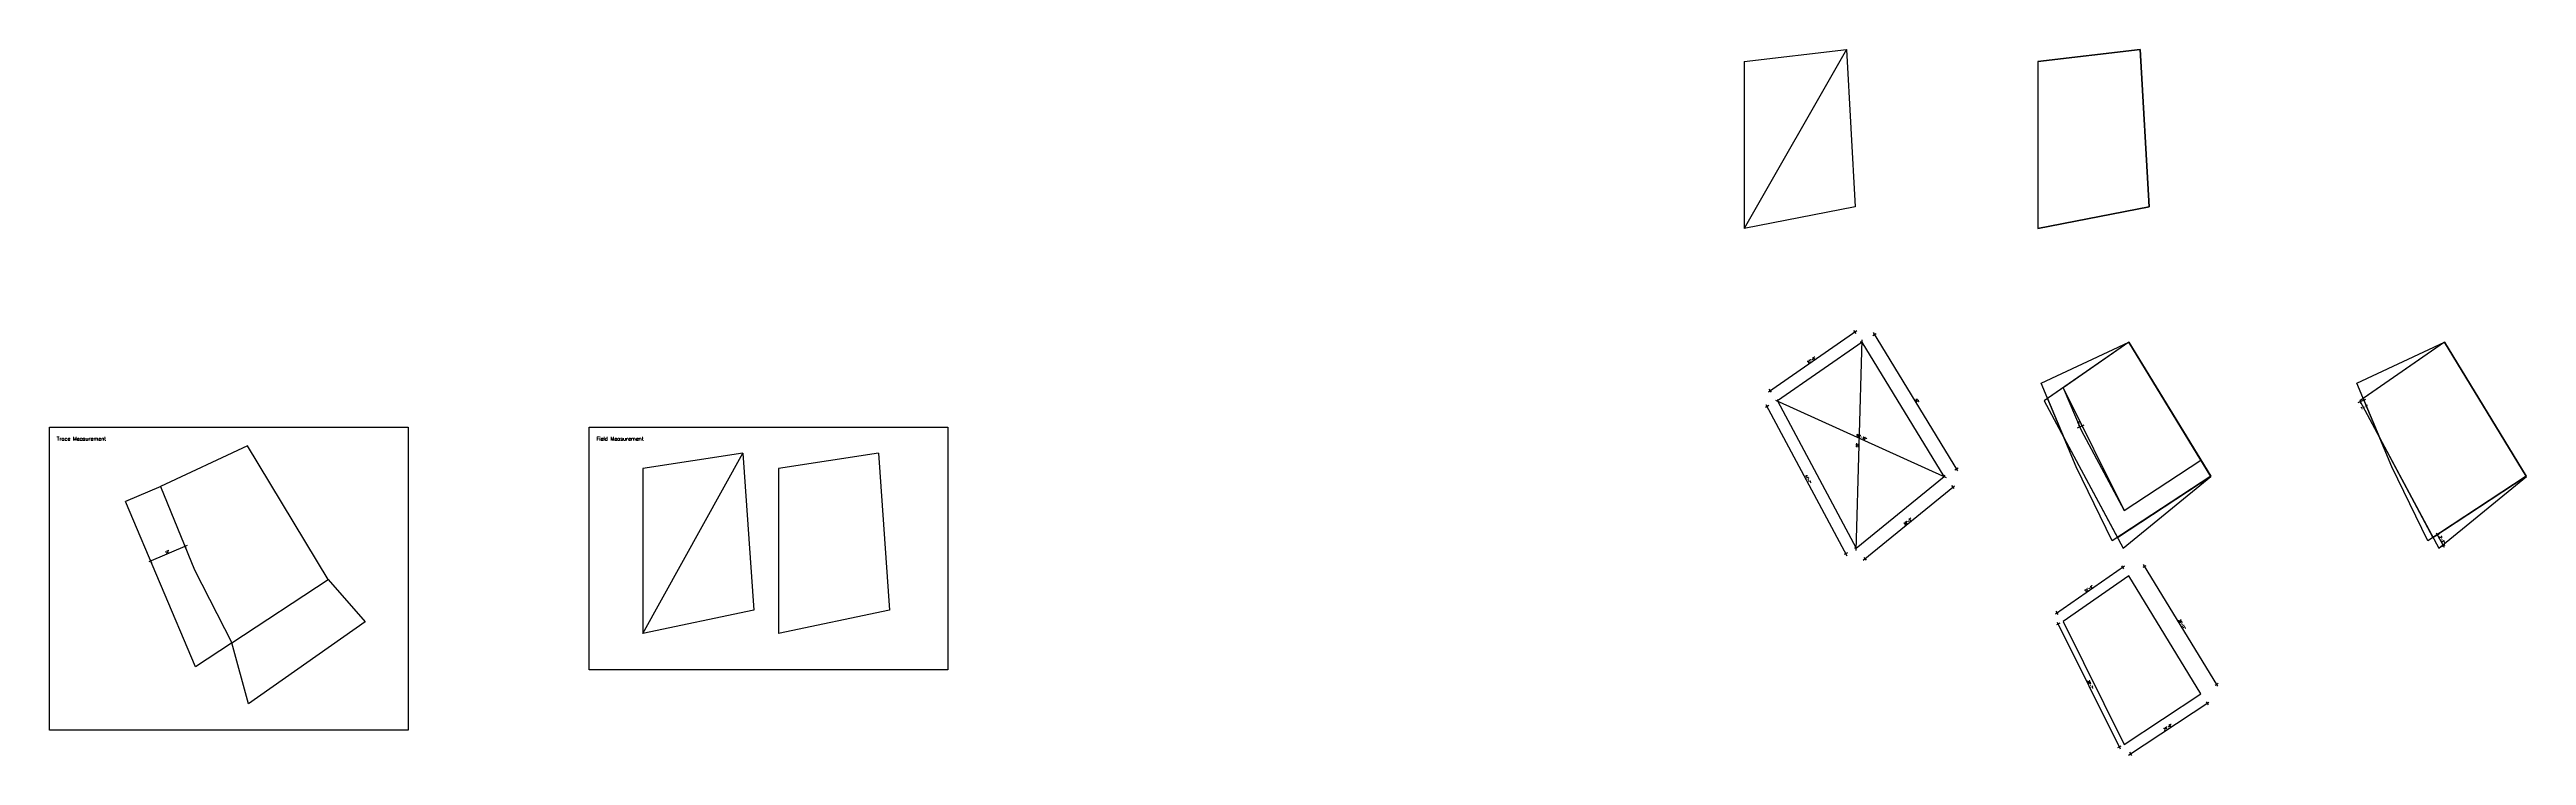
# Model space of a CAD drawing. Header units: inches. Extents: x -5096374 to -5070857, y -3259973 to -3243900.
# Drawn here: x -5095528 to -5087596, y -3255135 to -3252875 of the extents above; entities that cross this region are included whole.
import ezdxf

# ---------------------------------------------------------------- set-up
doc = ezdxf.new("R2010")
doc.units = ezdxf.units.IN
doc.header["$LTSCALE"] = 2
doc.header["$MEASUREMENT"] = 0
doc.header["$PDMODE"] = 34
doc.layers.get('0').update_dxf_attribs({"linetype": 'CONTINUOUS'})
doc.layers.get('DEFPOINTS').update_dxf_attribs({"color": 141, "linetype": 'CONTINUOUS'})
doc.styles.add('ROMANS', font='Romans.shx', dxfattribs={"width": 0.8})
doc.dimstyles.new('8 SCALE', dxfattribs={"dimscale": 0, "dimtxt": 7, "dimasz": 6, "dimexe": 6, "dimexo": 2, "dimgap": 2, "dimtad": 1, "dimdec": 0, "dimzin": 0, "dimdsep": 46, "dimlunit": 4, "dimtxsty": 'ROMANS', "dimblk": 'DOTSMALL', "dimcen": 0, "dimdle": 7, "dimclrd": 8, "dimclre": 8, "dimclrt": 3, "dimadec": 0, "dimazin": 0, "dimtfac": 1, "dimtdec": 0, "dimtofl": 0, "dimtmove": 2, "dimatfit": 3, "dimfxl": 6, "dimfxlon": 1, "dimtolj": 1, "dimtzin": 0, "dimarcsym": 0})

# ---------------------------------------------------------------- blocks, each defined once
blk = doc.blocks.new('_DOTSMALL')
at = {"color": 0, "linetype": 'ByBlock', "const_width": 0.5}
blk.add_lwpolyline([(-0.0625, 0, 1), (0.0625, 0, 1)], format="xyb", close=True, dxfattribs=at)
blk = doc.blocks.new('*D245')
at = {"color": 8, "lineweight": -2, "ltscale": 0.5, "transparency": 16777216}
for p, q in [((-5088134.9, -3254005.4), (-5088110.2, -3253995)), ((-5088128.6, -3254002.3), (-5088126.1, -3254008.2)), ((-5088116.8, -3253997.4), (-5088114.3, -3254003.3))]:
    blk.add_line(p, q, dxfattribs=at)
at = {"layer": 'DEFPOINTS', "color": 0, "ltscale": 0.5, "transparency": 16777216}
for p in [(-5088129.4, -3254000.5), (-5088117.5, -3253995.5), (-5088116.6, -3253997.7)]:
    blk.add_point(p, dxfattribs=at)
at = {"color": 8, "lineweight": -2, "ltscale": 0.5, "transparency": 16777216, "xscale": 6, "yscale": 6, "zscale": 6}
for p, rotation in [((-5088128.4, -3254002.7), 202.7396087262471), ((-5088116.6, -3253997.7), 22.7396087262471)]:
    blk.add_blockref('_DOTSMALL', p, dxfattribs=dict(at, rotation=rotation))
at = {"color": 3, "ltscale": 0.5, "transparency": 16777216, "insert": (-5088114.2, -3254020), "char_height": 7, "attachment_point": 5, "rotation": 22.73961, "style": 'ROMANS'}
blk.add_mtext('\\A1;1\'-1"', dxfattribs=at)
blk = doc.blocks.new('*D246')
at = {"color": 8, "lineweight": -2, "ltscale": 0.5, "transparency": 16777216}
for p, q in [((-5087885.4, -3254432.5), (-5087874.8, -3254426.8)), ((-5087858.3, -3254470.2), (-5087883.4, -3254423.5)), ((-5087866.9, -3254466.8), (-5087856.4, -3254461.2))]:
    blk.add_line(p, q, dxfattribs=at)
at = {"layer": 'DEFPOINTS', "color": 0, "ltscale": 0.5, "transparency": 16777216}
for p in [(-5087895, -3254437.6), (-5087880.1, -3254429.6), (-5087876.6, -3254472)]:
    blk.add_point(p, dxfattribs=at)
at = {"color": 8, "lineweight": -2, "ltscale": 0.5, "transparency": 16777216, "xscale": 6, "yscale": 6, "zscale": 6}
for p, rotation in [((-5087880.1, -3254429.6), 118.1920607907542), ((-5087861.7, -3254464), 298.1920607907542)]:
    blk.add_blockref('_DOTSMALL', p, dxfattribs=dict(at, rotation=rotation))
at = {"color": 3, "ltscale": 0.5, "transparency": 16777216, "insert": (-5087865.4, -3254443.9), "char_height": 7, "attachment_point": 5, "rotation": 298.19206, "style": 'ROMANS'}
blk.add_mtext('\\A1;3\'-3"', dxfattribs=at)
blk = doc.blocks.new('*D263')
at = {"color": 8, "lineweight": -2, "ltscale": 0.5, "transparency": 16777216}
for p, q in [((-5089740.3, -3253775.7), (-5090022.9, -3253971.9)), ((-5089742.7, -3253784.7), (-5089749.5, -3253774.8)), ((-5090013.7, -3253972.9), (-5090020.6, -3253963))]:
    blk.add_line(p, q, dxfattribs=at)
at = {"layer": 'DEFPOINTS', "color": 0, "ltscale": 0.5, "transparency": 16777216}
for p in [(-5089723.5, -3253812.3), (-5090017.2, -3253967.9), (-5089994.6, -3254000.5)]:
    blk.add_point(p, dxfattribs=at)
at = {"color": 8, "lineweight": -2, "ltscale": 0.5, "transparency": 16777216, "xscale": 6, "yscale": 6, "zscale": 6}
for p, rotation in [((-5089746.1, -3253779.7), 34.77420594264493), ((-5090017.2, -3253967.9), 214.7742059426449)]:
    blk.add_blockref('_DOTSMALL', p, dxfattribs=dict(at, rotation=rotation))
at = {"color": 3, "ltscale": 0.5, "transparency": 16777216, "insert": (-5089885.1, -3253868.8), "char_height": 7, "attachment_point": 5, "rotation": 34.77421, "style": 'ROMANS'}
blk.add_mtext('\\A1;27\'-6"', dxfattribs=at)
blk = doc.blocks.new('*D264')
at = {"color": 8, "lineweight": -2, "ltscale": 0.5, "transparency": 16777216}
for p, q in [((-5089688.6, -3253790.9), (-5089678.4, -3253784.7)), ((-5089417, -3254223.9), (-5089687.1, -3253781.8)), ((-5089425.8, -3254221), (-5089415.6, -3254214.8))]:
    blk.add_line(p, q, dxfattribs=at)
at = {"layer": 'DEFPOINTS', "color": 0, "ltscale": 0.5, "transparency": 16777216}
for p in [(-5089723.5, -3253812.3), (-5089683.5, -3253787.8), (-5089460.7, -3254242.3)]:
    blk.add_point(p, dxfattribs=at)
at = {"color": 8, "lineweight": -2, "ltscale": 0.5, "transparency": 16777216, "xscale": 6, "yscale": 6, "zscale": 6}
for p, rotation in [((-5089683.5, -3253787.8), 121.4262692650206), ((-5089420.7, -3254217.9), 301.4262692650206)]:
    blk.add_blockref('_DOTSMALL', p, dxfattribs=dict(at, rotation=rotation))
at = {"color": 3, "ltscale": 0.5, "transparency": 16777216, "insert": (-5089546.8, -3253999.6), "char_height": 7, "attachment_point": 5, "rotation": 301.42627, "style": 'ROMANS'}
blk.add_mtext("\\A1;42'", dxfattribs=at)
blk = doc.blocks.new('*D265')
at = {"color": 8, "lineweight": -2, "ltscale": 0.5, "transparency": 16777216}
for p, q in [((-5089719.6, -3254510.3), (-5089427.6, -3254271.8)), ((-5089436.9, -3254271.6), (-5089429.3, -3254280.8)), ((-5089718, -3254501.2), (-5089710.4, -3254510.5))]:
    blk.add_line(p, q, dxfattribs=at)
at = {"layer": 'DEFPOINTS', "color": 0, "ltscale": 0.5, "transparency": 16777216}
for p in [(-5089460.7, -3254242.3), (-5089433.1, -3254276.2), (-5089741.8, -3254472)]:
    blk.add_point(p, dxfattribs=at)
at = {"color": 8, "lineweight": -2, "ltscale": 0.5, "transparency": 16777216, "xscale": 6, "yscale": 6, "zscale": 6}
for p, rotation in [((-5089433.1, -3254276.2), 39.25094608858539), ((-5089714.2, -3254505.9), 219.2509460885854)]:
    blk.add_blockref('_DOTSMALL', p, dxfattribs=dict(at, rotation=rotation))
at = {"color": 3, "ltscale": 0.5, "transparency": 16777216, "insert": (-5089577.5, -3254386.3), "char_height": 7, "attachment_point": 5, "rotation": 39.25095, "style": 'ROMANS'}
blk.add_mtext('\\A1;30\'-3"', dxfattribs=at)
blk = doc.blocks.new('*D266')
at = {"color": 8, "lineweight": -2, "ltscale": 0.5, "transparency": 16777216}
for p, q in [((-5090022.5, -3254015.4), (-5090033, -3254021.1)), ((-5090031.1, -3254012.1), (-5089771.7, -3254496)), ((-5089769.7, -3254487), (-5089780.3, -3254492.6))]:
    blk.add_line(p, q, dxfattribs=at)
at = {"layer": 'DEFPOINTS', "color": 0, "ltscale": 0.5, "transparency": 16777216}
for p in [(-5089994.6, -3254000.5), (-5089741.8, -3254472), (-5089775, -3254489.8)]:
    blk.add_point(p, dxfattribs=at)
at = {"color": 8, "lineweight": -2, "ltscale": 0.5, "transparency": 16777216, "xscale": 6, "yscale": 6, "zscale": 6}
for p, rotation in [((-5090027.8, -3254018.3), 118.1920607906414), ((-5089775, -3254489.8), 298.1920607906414)]:
    blk.add_blockref('_DOTSMALL', p, dxfattribs=dict(at, rotation=rotation))
at = {"color": 3, "ltscale": 0.5, "transparency": 16777216, "insert": (-5089895.9, -3254251.1), "char_height": 7, "attachment_point": 5, "rotation": 298.19206, "style": 'ROMANS'}
blk.add_mtext('\\A1;44\'-7"', dxfattribs=at)
blk = doc.blocks.new('*D267')
at = {"color": 8, "lineweight": -2, "ltscale": 0.5, "transparency": 16777216}
for p, q in [((-5089033.2, -3254086.8), (-5089012.3, -3254076.5)), ((-5089024.3, -3254089.1), (-5089029.6, -3254078.4)), ((-5089015.9, -3254085), (-5089021.3, -3254074.2))]:
    blk.add_line(p, q, dxfattribs=at)
at = {"layer": 'DEFPOINTS', "color": 0, "ltscale": 0.5, "transparency": 16777216}
for p in [(-5089018.6, -3254079.6), (-5089022.1, -3254093.6), (-5089013.7, -3254089.5)]:
    blk.add_point(p, dxfattribs=at)
at = {"color": 8, "lineweight": -2, "ltscale": 0.5, "transparency": 16777216, "xscale": 6, "yscale": 6, "zscale": 6}
for p, rotation in [((-5089026.9, -3254083.7), 206.3693044490414), ((-5089018.6, -3254079.6), 26.36930444904134)]:
    blk.add_blockref('_DOTSMALL', p, dxfattribs=dict(at, rotation=rotation))
at = {"color": 3, "ltscale": 0.5, "transparency": 16777216, "insert": (-5089028.6, -3254069.9), "char_height": 7, "attachment_point": 5, "rotation": 26.3693, "style": 'ROMANS'}
blk.add_mtext('\\A1;9"', dxfattribs=at)
blk = doc.blocks.new('*D268')
at = {"color": 8, "lineweight": -2, "ltscale": 0.5, "transparency": 16777216}
for p, q in [((-5088882.5, -3254529.1), (-5089103.9, -3254682.8)), ((-5088884.9, -3254538), (-5088891.7, -3254528.1)), ((-5089094.8, -3254683.7), (-5089101.6, -3254673.9))]:
    blk.add_line(p, q, dxfattribs=at)
at = {"layer": 'DEFPOINTS', "color": 0, "ltscale": 0.5, "transparency": 16777216}
for p in [(-5088869, -3254560.9), (-5089098.2, -3254678.8), (-5089078.9, -3254706.6)]:
    blk.add_point(p, dxfattribs=at)
at = {"color": 8, "lineweight": -2, "ltscale": 0.5, "transparency": 16777216, "xscale": 6, "yscale": 6, "zscale": 6}
for p, rotation in [((-5088888.3, -3254533.1), 34.77420594261048), ((-5089098.2, -3254678.8), 214.7742059426105)]:
    blk.add_blockref('_DOTSMALL', p, dxfattribs=dict(at, rotation=rotation))
at = {"color": 3, "ltscale": 0.5, "transparency": 16777216, "insert": (-5088996.8, -3254600.9), "char_height": 7, "attachment_point": 5, "rotation": 34.77421, "style": 'ROMANS'}
blk.add_mtext('\\A1;21\'-4"', dxfattribs=at)
blk = doc.blocks.new('*D269')
at = {"color": 8, "lineweight": -2, "ltscale": 0.5, "transparency": 16777216}
for p, q in [((-5089089.9, -3254712.1), (-5089100.7, -3254717.4)), ((-5089098.4, -3254708.5), (-5088897.2, -3255114.5)), ((-5088894.9, -3255105.5), (-5088905.6, -3255110.9))]:
    blk.add_line(p, q, dxfattribs=at)
at = {"layer": 'DEFPOINTS', "color": 0, "ltscale": 0.5, "transparency": 16777216}
for p in [(-5089078.9, -3254706.6), (-5088900.3, -3255108.2), (-5088883.8, -3255100.1)]:
    blk.add_point(p, dxfattribs=at)
at = {"color": 8, "lineweight": -2, "ltscale": 0.5, "transparency": 16777216, "xscale": 6, "yscale": 6, "zscale": 6}
for p, rotation in [((-5089095.3, -3254714.8), 116.3693044520125), ((-5088900.3, -3255108.2), 296.3693044520125)]:
    blk.add_blockref('_DOTSMALL', p, dxfattribs=dict(at, rotation=rotation))
at = {"color": 3, "ltscale": 0.5, "transparency": 16777216, "insert": (-5088992.3, -3254908.7), "char_height": 7, "attachment_point": 5, "rotation": 296.3693, "style": 'ROMANS'}
blk.add_mtext('\\A1;36\'-7"', dxfattribs=at)
blk = doc.blocks.new('*D270')
at = {"color": 8, "lineweight": -2, "ltscale": 0.5, "transparency": 16777216}
for p, q in [((-5088823.6, -3254533.2), (-5088813.4, -3254526.9)), ((-5088584.1, -3254913.6), (-5088822.1, -3254524.1)), ((-5088592.9, -3254910.8), (-5088582.6, -3254904.5))]:
    blk.add_line(p, q, dxfattribs=at)
at = {"layer": 'DEFPOINTS', "color": 0, "ltscale": 0.5, "transparency": 16777216}
for p in [(-5088818.5, -3254530), (-5088869, -3254560.9), (-5088638.2, -3254938.5)]:
    blk.add_point(p, dxfattribs=at)
at = {"color": 8, "lineweight": -2, "ltscale": 0.5, "transparency": 16777216, "xscale": 6, "yscale": 6, "zscale": 6}
for p, rotation in [((-5088818.5, -3254530), 121.4262692650282), ((-5088587.8, -3254907.7), 301.4262692650282)]:
    blk.add_blockref('_DOTSMALL', p, dxfattribs=dict(at, rotation=rotation))
at = {"color": 3, "ltscale": 0.5, "transparency": 16777216, "insert": (-5088697.9, -3254715.6), "char_height": 7, "attachment_point": 5, "rotation": 301.42627, "style": 'ROMANS'}
blk.add_mtext('\\A1;36\'-11"', dxfattribs=at)
blk = doc.blocks.new('*D271')
at = {"color": 8, "lineweight": -2, "ltscale": 0.5, "transparency": 16777216}
for p, q in [((-5088869.7, -3255134.3), (-5088612.4, -3254965.1)), ((-5088621.5, -3254963.9), (-5088614.9, -3254973.9)), ((-5088867.1, -3255125.5), (-5088860.5, -3255135.5))]:
    blk.add_line(p, q, dxfattribs=at)
at = {"layer": 'DEFPOINTS', "color": 0, "ltscale": 0.5, "transparency": 16777216}
for p in [(-5088638.2, -3254938.5), (-5088618.2, -3254968.9), (-5088883.8, -3255100.1)]:
    blk.add_point(p, dxfattribs=at)
at = {"color": 8, "lineweight": -2, "ltscale": 0.5, "transparency": 16777216, "xscale": 6, "yscale": 6, "zscale": 6}
for p, rotation in [((-5088618.2, -3254968.9), 33.33473853023618), ((-5088863.8, -3255130.5), 213.3347385302362)]:
    blk.add_blockref('_DOTSMALL', p, dxfattribs=dict(at, rotation=rotation))
at = {"color": 3, "ltscale": 0.5, "transparency": 16777216, "insert": (-5088744.4, -3255044.5), "char_height": 7, "attachment_point": 5, "rotation": 33.33474, "style": 'ROMANS'}
blk.add_mtext('\\A1;24\'-6"', dxfattribs=at)
blk = doc.blocks.new('*D272')
at = {"color": 8, "lineweight": -2, "ltscale": 0.5, "transparency": 16777216}
for p, q in [((-5090000.9, -3253997.6), (-5089454.3, -3254245.2)), ((-5089994.6, -3254000.5), (-5089992.1, -3253995)), ((-5089460.7, -3254242.3), (-5089458.2, -3254236.9))]:
    blk.add_line(p, q, dxfattribs=at)
at = {"layer": 'DEFPOINTS', "color": 0, "ltscale": 0.5, "transparency": 16777216}
for p in [(-5089994.6, -3254000.5), (-5089460.7, -3254242.3), (-5089460.7, -3254242.3)]:
    blk.add_point(p, dxfattribs=at)
at = {"color": 8, "lineweight": -2, "ltscale": 0.5, "transparency": 16777216, "xscale": 6, "yscale": 6, "zscale": 6}
for p, rotation in [((-5089994.6, -3254000.5), 155.6275483432964), ((-5089460.7, -3254242.3), 335.6275483432964)]:
    blk.add_blockref('_DOTSMALL', p, dxfattribs=dict(at, rotation=rotation))
at = {"color": 3, "ltscale": 0.5, "transparency": 16777216, "insert": (-5089725.1, -3254115.8), "char_height": 7, "attachment_point": 5, "rotation": 335.62755, "style": 'ROMANS'}
blk.add_mtext('\\A1;48\'-10"', dxfattribs=at)
blk = doc.blocks.new('*D273')
at = {"color": 8, "lineweight": -2, "ltscale": 0.5, "transparency": 16777216}
for p, q in [((-5089742, -3254479), (-5089723.3, -3253805.3)), ((-5089723.5, -3253812.3), (-5089729.5, -3253812.1)), ((-5089741.8, -3254472), (-5089747.8, -3254471.8))]:
    blk.add_line(p, q, dxfattribs=at)
at = {"layer": 'DEFPOINTS', "color": 0, "ltscale": 0.5, "transparency": 16777216}
for p in [(-5089723.5, -3253812.3), (-5089723.5, -3253812.3), (-5089741.8, -3254472)]:
    blk.add_point(p, dxfattribs=at)
at = {"color": 8, "lineweight": -2, "ltscale": 0.5, "transparency": 16777216, "xscale": 6, "yscale": 6, "zscale": 6}
for p, rotation in [((-5089723.5, -3253812.3), 88.40986621612038), ((-5089741.8, -3254472), 268.4098662161204)]:
    blk.add_blockref('_DOTSMALL', p, dxfattribs=dict(at, rotation=rotation))
at = {"color": 3, "ltscale": 0.5, "transparency": 16777216, "insert": (-5089738.8, -3254142), "char_height": 7, "attachment_point": 5, "rotation": 88.40987, "style": 'ROMANS'}
blk.add_mtext("\\A1;55'", dxfattribs=at)
blk = doc.blocks.new('*D276')
at = {"color": 8, "lineweight": -2, "ltscale": 0.5, "transparency": 16777216}
for p, q in [((-5095087.8, -3254463.4), (-5095210.8, -3254515.8)), ((-5095096.6, -3254460.7), (-5095091.9, -3254471.7)), ((-5095206.7, -3254507.5), (-5095202, -3254518.6))]:
    blk.add_line(p, q, dxfattribs=at)
at = {"layer": 'DEFPOINTS', "color": 0, "ltscale": 0.5, "transparency": 16777216}
for p in [(-5095100.2, -3254452.3), (-5095210.2, -3254499.2), (-5095204.3, -3254513.1)]:
    blk.add_point(p, dxfattribs=at)
at = {"color": 8, "lineweight": -2, "ltscale": 0.5, "transparency": 16777216, "xscale": 6, "yscale": 6, "zscale": 6}
for p, rotation in [((-5095094.3, -3254466.2), 23.06567514581088), ((-5095204.3, -3254513.1), 203.0656751458109)]:
    blk.add_blockref('_DOTSMALL', p, dxfattribs=dict(at, rotation=rotation))
at = {"color": 3, "ltscale": 0.5, "transparency": 16777216, "insert": (-5095151.7, -3254484), "char_height": 7, "attachment_point": 5, "rotation": 23.06568, "style": 'ROMANS'}
blk.add_mtext("\\A1;10'", dxfattribs=at)

msp = doc.modelspace()

# ---------------------------------------------------------------- linework, layer by layer
at = {"ltscale": 0.5}
for p, q in [((-5090101.2, -3252913.3), (-5089773.4, -3252875.4)), ((-5089773.4, -3252875.4), (-5090101.2, -3253448.3)), ((-5089773.4, -3252875.4), (-5089745, -3253378.6)), ((-5089160.3, -3252913.3), (-5088832.5, -3252875.4)), ((-5088832.5, -3252875.4), (-5088804, -3253378.6)), ((-5090101.2, -3252913.3), (-5090101.2, -3253448.3)), ((-5089160.3, -3252913.3), (-5089160.3, -3253448.3)), ((-5089745, -3253378.6), (-5090101.2, -3253448.3)), ((-5088804, -3253378.6), (-5089160.3, -3253448.3)), ((-5089078.9, -3253958), (-5088883.8, -3254351.4)), ((-5093628.4, -3254744.9), (-5093308.1, -3254167.8)), ((-5093308.1, -3254167.8), (-5093628.4, -3254216.9)), ((-5093628.4, -3254216.9), (-5093628.4, -3254744.9)), ((-5093308.1, -3254167.8), (-5093273.1, -3254670.6)), ((-5092873.6, -3254167.8), (-5093193.9, -3254216.9)), ((-5093193.9, -3254216.9), (-5093193.9, -3254744.9)), ((-5092873.6, -3254167.8), (-5092838.6, -3254670.6)), ((-5093273.1, -3254670.6), (-5093628.4, -3254744.9)), ((-5092838.6, -3254670.6), (-5093193.9, -3254744.9))]:
    msp.add_line(p, q, dxfattribs=at)
for points in [[(-5088832.5, -3252875.4), (-5089160.3, -3252913.3), (-5089160.3, -3253448.3), (-5088804, -3253378.6)], [(-5088869, -3253812.3), (-5089129.3, -3253993), (-5089076.3, -3254119.4), (-5088905.7, -3254437.6), (-5088606.9, -3254241.1)], [(-5088869, -3253812.3), (-5089078.9, -3253958), (-5088883.8, -3254351.4), (-5088638.2, -3254189.9)], [(-5087858.3, -3253812.3), (-5088118.6, -3253993), (-5088065.6, -3254119.4), (-5087895, -3254437.6), (-5087596.2, -3254241.1)], [(-5095528.4, -3254084.9), (-5094379.4, -3254084.9), (-5094379.4, -3255054.3), (-5095528.4, -3255054.3)], [(-5095172.6, -3254274.9), (-5095172.6, -3254274.9), (-5095064, -3254540.8), (-5094944.3, -3254774.6), (-5094636, -3254572), (-5094894.8, -3254144.5)], [(-5093800.2, -3254084.9), (-5092651.2, -3254084.9), (-5092651.2, -3254861.6), (-5093800.2, -3254861.6)], [(-5088869, -3254560.9), (-5089078.9, -3254706.6), (-5088883.8, -3255100.1), (-5088638.2, -3254938.5)]]:
    msp.add_lwpolyline(points, close=True, dxfattribs=at)
at = {"color": 1, "ltscale": 0.5}
for points in [[(-5089723.5, -3253812.3), (-5089994.6, -3254000.5), (-5089741.8, -3254472), (-5089460.7, -3254242.3)], [(-5088869, -3253812.3), (-5089140, -3254000.5), (-5088887.3, -3254472), (-5088606.2, -3254242.3)], [(-5087858.3, -3253812.3), (-5088129.4, -3254000.5), (-5087876.6, -3254472), (-5087595.5, -3254242.3)]]:
    msp.add_lwpolyline(points, close=True, dxfattribs=at)
at = {"color": 3, "ltscale": 0.5}
for points in [[(-5089149.8, -3253944), (-5088869, -3253812.3), (-5088606.9, -3254241.1), (-5088922.3, -3254448.6), (-5089037.9, -3254211.1)], [(-5088139.1, -3253944), (-5087858.3, -3253812.3), (-5087596.2, -3254241.1), (-5087911.6, -3254448.6), (-5088027.2, -3254211.1)]]:
    msp.add_lwpolyline(points, close=True, dxfattribs=at)
at = {"ltscale": 0.5}
for points in [[(-5089078.9, -3253958), (-5089022.1, -3254093.6), (-5088883.8, -3254351.4), (-5088638.2, -3254189.9)], [(-5095172.5, -3254274.9), (-5095285.3, -3254322.2)], [(-5094945.8, -3254775.6), (-5095060.8, -3254851.5), (-5095285.3, -3254322.2)], [(-5094636, -3254572), (-5094517.5, -3254707.9), (-5094891.3, -3254970.1), (-5094944.3, -3254774.6)]]:
    msp.add_lwpolyline(points, dxfattribs=at)

# ---------------------------------------------------------------- texts
at = {"ltscale": 0.5, "char_height": 12, "attachment_point": 1, "style": 'ROMANS'}
for s, insert in [('{\\W1;Trace Measurement}', (-5095505.1, -3254115.6)), ('{\\W1;Field Measurement}', (-5093776.8, -3254115.6))]:
    msp.add_mtext_dynamic_manual_height_columns(s, width=198.14, gutter_width=30, heights=[0], dxfattribs=dict(at, insert=insert))

# ---------------------------------------------------------------- dimensions: what is measured, and where the dimension line sits
at = {"ltscale": 0.5}
for p1, p2, distance, picture, middle in [((-5089723.5, -3253812.3), (-5089994.6, -3254000.5), -39.6, '*D263', (-5089885.1, -3253868.8)), ((-5089741.8, -3254472), (-5089723.5, -3253812.3), 0, '*D273', (-5089738.8, -3254142)), ((-5089460.7, -3254242.3), (-5089723.5, -3253812.3), -46.9, '*D264', (-5089546.8, -3253999.6)), ((-5089994.6, -3254000.5), (-5089741.8, -3254472), -37.7, '*D266', (-5089895.9, -3254251.1)), ((-5089994.6, -3254000.5), (-5089460.7, -3254242.3), 0, '*D272', (-5089725.1, -3254115.8)), ((-5088129.4, -3254000.5), (-5088117.5, -3253995.5), -2.4, '*D245', (-5088114.2, -3254020)), ((-5089022.1, -3254093.6), (-5089013.7, -3254089.5), 11, '*D267', (-5089028.6, -3254069.9)), ((-5089741.8, -3254472), (-5089460.7, -3254242.3), -43.7, '*D265', (-5089577.5, -3254386.3)), ((-5095100.2, -3254452.3), (-5095210.2, -3254499.2), 15.1, '*D276', (-5095151.7, -3254484)), ((-5087876.6, -3254472), (-5087895, -3254437.6), -17, '*D246', (-5087865.4, -3254443.9)), ((-5088869, -3254560.9), (-5089078.9, -3254706.6), -33.9, '*D268', (-5088996.8, -3254600.9)), ((-5088638.2, -3254938.5), (-5088869, -3254560.9), -59.2, '*D270', (-5088697.9, -3254715.6)), ((-5089078.9, -3254706.6), (-5088883.8, -3255100.1), -18.3, '*D269', (-5088992.3, -3254908.7)), ((-5088883.8, -3255100.1), (-5088638.2, -3254938.5), -36.4, '*D271', (-5088744.4, -3255044.5))]:
    dim = msp.add_aligned_dim(p1=p1, p2=p2, distance=distance, dimstyle='8 SCALE', override={"dimscale": 1}, dxfattribs=at)
    dim.commit()
    dim.dimension.update_dxf_attribs({"geometry": picture, "text_midpoint": middle})

doc.saveas('drawing.dxf')
